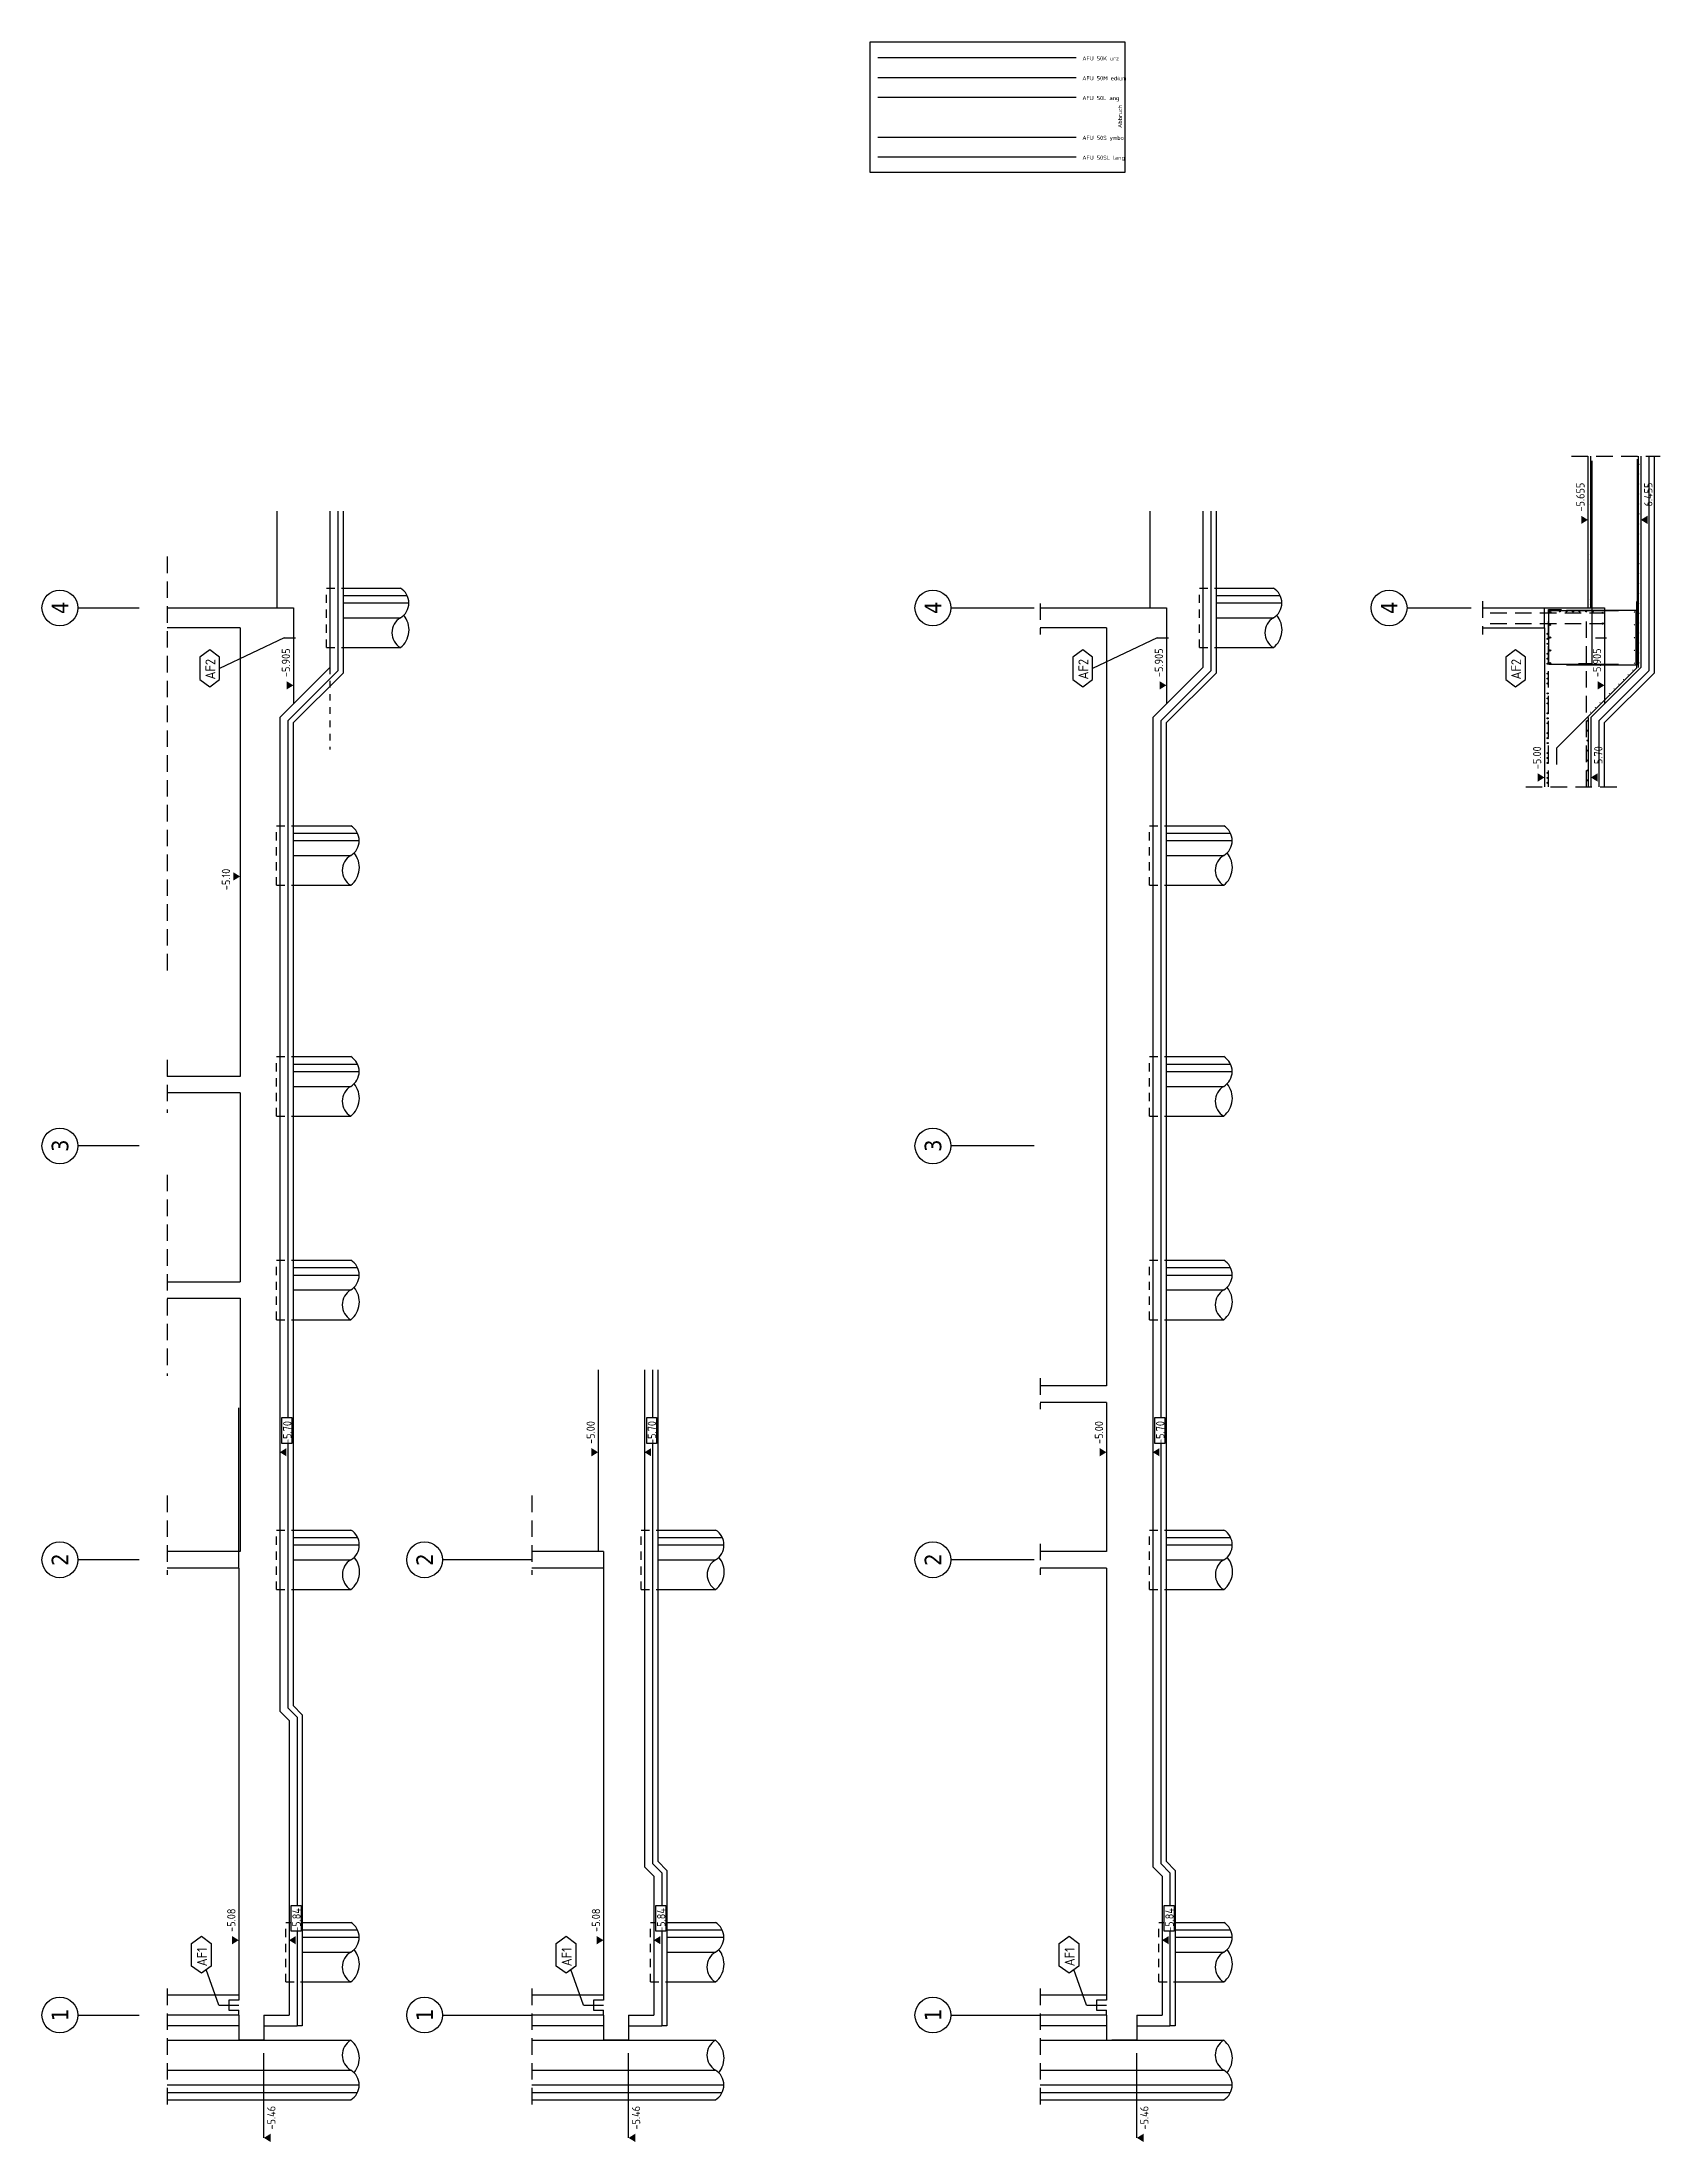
# Model space of a CAD drawing. Extents: x -59 to 99, y -34 to 56.
# Drawn here: x -31.61 to -7.18, y 14.87 to 46.58 of the extents above; entities that cross this region are included whole.
import ezdxf

# ---------------------------------------------------------------- set-up
doc = ezdxf.new("R2010")
doc.units = 0
doc.header["$LTSCALE"] = 0.5
for name, pattern in [('AUSGEZOGEN', [1000.01, 1000, 0.01]), ('DASHED', [0.75, 0.5, -0.25]), ('DOT', [0.175, 0.05, -0.125]), ('GESTRICHELT', [0.75, 0.5, -0.25]), ('HIDDEN', [0.375, 0.25, -0.125])]:
    doc.linetypes.add(name, pattern=pattern)
for name, color, linetype in [('ACHSEN', 7, 'Continuous'), ('AFB', 7, 'Continuous'), ('AFU', 7, 'Continuous'), ('BETON', 7, 'Continuous'), ('HILFE', 7, 'Continuous'), ('koten', 7, 'Continuous'), ('OBJEKT', 7, 'Continuous'), ('RND', 7, 'Continuous'), ('SFP_Achsen', 7, 'Continuous'), ('SFP_Hilfe', 7, 'Continuous'), ('Verbau', 7, 'Continuous')]:
    doc.layers.add(name, color=color, linetype=linetype)
doc.layers.add('NOPLOT', color=7, linetype='Continuous', plot=False)
doc.styles.add('helv', font='tahoma.ttf')
doc.styles.add('txt', font='isocp.shx')
doc.linetypes.add('ABBRUCH', pattern='A,0.15,-0.15,["x",Standard,S=0.07,R=0,X=-0.1,Y=-0.0238],-0.005', length=0.305)
doc.linetypes.add('AFU_50K', pattern='A,0.15,["/",Standard,S=0.2,R=0,X=-0.01,Y=-0.1],0.07,["/",Standard,S=0.2,R=0,X=-0.01,Y=-0.1],0.15', length=0.37)
doc.linetypes.add('AFU_50L', pattern='A,0.75,["/",Standard,S=0.2,R=0,X=-0.01,Y=-0.1],0.07,["/",Standard,S=0.2,R=0,X=-0.01,Y=-0.1],0.75', length=1.57)
doc.linetypes.add('AFU_50M', pattern='A,0.45,["/",Standard,S=0.2,R=0,X=-0.01,Y=-0.1],0.07,["/",Standard,S=0.2,R=0,X=-0.01,Y=-0.1],0.45', length=0.97)
doc.linetypes.add('AFU_50S', pattern='A,0,-0.15,["/",Standard,S=0.2,R=0,X=-0.01,Y=-0.1],0,-0.07,["/",Standard,S=0.2,R=0,X=-0.01,Y=-0.1],-0.15', length=0.37)
doc.linetypes.add('AFU_50SL', pattern='A,0,-0.75,["/",Standard,S=0.2,R=0,X=-0.01,Y=-0.1],0,-0.07,["/",Standard,S=0.2,R=0,X=-0.01,Y=-0.1],-0.75', length=1.57)

msp = doc.modelspace()

# ---------------------------------------------------------------- texts
at = {"layer": 'AFB', "color": 7, "linetype": 'AUSGEZOGEN', "style": 'txt'}
for s, p in [('AF2', (-28.99277, 36.95319)), ('AF2', (-15.8095, 36.95319)), ('AF2', (-9.27393, 36.95319)), ('AF1', (-29.12006, 17.52066)), ('AF1', (-23.61281, 17.52066)), ('AF1', (-16.0168, 17.52066))]:
    msp.add_text(s, height=0.15, rotation=90, dxfattribs=at).set_placement(p)
at = {"layer": 'AFU', "color": 8, "linetype": 'AFU_50K', "style": 'txt'}
msp.add_text('AFU 50K urz', height=0.0625, dxfattribs=at).set_placement((-15.90029, 46.30215))
at = {"layer": 'AFU', "color": 8, "linetype": 'AFU_50M', "style": 'txt'}
msp.add_text('AFU 50M edium', height=0.0625, dxfattribs=at).set_placement((-15.90029, 46.00215))
at = {"layer": 'AFU', "color": 8, "linetype": 'AFU_50L', "style": 'txt'}
msp.add_text('AFU 50L ang', height=0.0625, dxfattribs=at).set_placement((-15.90029, 45.70215))
at = {"layer": 'AFU', "color": 8, "linetype": 'ABBRUCH', "style": 'txt'}
msp.add_text('Abbruch', height=0.0625, rotation=90, dxfattribs=at).set_placement((-15.30078, 45.28314))
at = {"layer": 'AFU', "color": 8, "linetype": 'AFU_50S', "style": 'txt'}
msp.add_text('AFU 50S ymbol', height=0.0625, dxfattribs=at).set_placement((-15.90029, 45.10215))
at = {"layer": 'AFU', "color": 8, "linetype": 'AFU_50SL', "style": 'txt'}
msp.add_text('AFU 50SL lang', height=0.0625, dxfattribs=at).set_placement((-15.90029, 44.80215))
at = {"layer": 'SFP_Achsen', "color": 6, "linetype": 'AUSGEZOGEN', "style": 'helv'}
for s, p in [('4', (-31.21456, 37.94378)), ('4', (-18.0313, 37.94378)), ('4', (-11.14181, 37.94378)), ('3', (-31.21456, 29.81878)), ('3', (-18.0313, 29.81878)), ('2', (-31.21456, 23.56878)), ('2', (-25.70731, 23.56878)), ('2', (-18.0313, 23.56878)), ('1', (-31.21456, 16.69378)), ('1', (-25.70731, 16.69378)), ('1', (-18.0313, 16.69378))]:
    msp.add_text(s, height=0.25, rotation=90, dxfattribs=at).set_placement(p)

# ---------------------------------------------------------------- blocks, each defined once
blk = doc.blocks.new('okrd_o')
at = {"layer": 'koten', "color": 7, "linetype": 'Continuous'}
blk.add_solid([(-0.125, 0.202), (0.125, 0.202), (0, 0)], dxfattribs=at)
at = {"layer": 'koten', "style": 'txt'}
blk.add_attdef('OKRD', (0.25, 0.1), '', height=0.25, dxfattribs=at)
blk = doc.blocks.new('okrd_u')
at = {"layer": 'koten', "color": 7, "linetype": 'Continuous'}
blk.add_solid([(-0.125, -0.202), (0.125, -0.202), (0, 0)], dxfattribs=at)
at = {"layer": 'koten', "style": 'txt'}
blk.add_attdef('OKRD', (0.25, -0.35), '', height=0.25, dxfattribs=at)

# ---------------------------------------------------------------- linework, layer by layer
at = {"layer": 'ACHSEN', "color": 140, "linetype": 'AUSGEZOGEN'}
for p, q in [((-31.07029, 38.03439), (-30.14433, 38.03439)), ((-17.88702, 38.03439), (-16.62959, 38.03439)), ((-10.99753, 38.03439), (-10.03025, 38.03439)), ((-30.14433, 29.90939), (-31.07029, 29.90939)), ((-16.62959, 29.90939), (-17.88702, 29.90939)), ((-30.14433, 23.65939), (-31.07029, 23.65939)), ((-24.21303, 23.65939), (-25.56303, 23.65939)), ((-16.62959, 23.65939), (-17.88702, 23.65939)), ((-31.07029, 16.78439), (-30.14433, 16.78439)), ((-25.56303, 16.78439), (-24.21303, 16.78439)), ((-17.88702, 16.78439), (-16.53702, 16.78439))]:
    msp.add_line(p, q, dxfattribs=at)
at = {"layer": 'AFB', "color": 1, "linetype": 'AUSGEZOGEN'}
for p, q in [((-27.95229, 37.58439), (-27.78529, 37.58439)), ((-14.76902, 37.58439), (-14.60202, 37.58439)), ((-8.15345, 37.58439), (-7.98645, 37.58439))]:
    msp.add_line(p, q, dxfattribs=at)
for points in [[(-29.22538, 36.95105), (-29.07754, 36.8426), (-28.92971, 36.95105), (-28.92971, 37.29267), (-29.07754, 37.40111), (-29.22538, 37.29267)], [(-16.04211, 36.95105), (-15.89428, 36.8426), (-15.74645, 36.95105), (-15.74645, 37.29267), (-15.89428, 37.40111), (-16.04211, 37.29267)], [(-9.50654, 36.95105), (-9.35871, 36.8426), (-9.21088, 36.95105), (-9.21088, 37.29267), (-9.35871, 37.40111), (-9.50654, 37.29267)], [(-29.35267, 17.86638), (-29.20484, 17.97482), (-29.05701, 17.86638), (-29.05701, 17.52476), (-29.20484, 17.41631), (-29.35267, 17.52476)], [(-23.84542, 17.86638), (-23.69759, 17.97482), (-23.54976, 17.86638), (-23.54976, 17.52476), (-23.69759, 17.41631), (-23.84542, 17.52476)], [(-16.24941, 17.86638), (-16.10158, 17.97482), (-15.95375, 17.86638), (-15.95375, 17.52476), (-16.10158, 17.41631), (-16.24941, 17.52476)]]:
    msp.add_lwpolyline(points, close=True, dxfattribs=at)
at = {"layer": 'AFU', "color": 8, "linetype": 'AFU_50K'}
for p, q in [((-15.99151, 46.33984), (-18.99151, 46.33984)), ((-8.92145, 37.73439), (-8.92145, 38.03439))]:
    msp.add_line(p, q, dxfattribs=at)
at = {"layer": 'AFU', "color": 8, "linetype": 'AFU_50M'}
for p, q in [((-15.99151, 46.03984), (-18.99151, 46.03984)), ((-28.06529, 38.03439), (-27.81529, 38.03439)), ((-27.81529, 38.03439), (-27.81529, 36.58939)), ((-14.88202, 38.03439), (-14.63202, 38.03439)), ((-14.63202, 38.03439), (-14.63202, 36.58939)), ((-8.26645, 38.03439), (-8.01645, 38.03439)), ((-8.01645, 38.03439), (-8.01645, 36.58939))]:
    msp.add_line(p, q, dxfattribs=at)
at = {"layer": 'AFU', "color": 8, "linetype": 'AFU_50L'}
msp.add_line((-15.99151, 45.73984), (-18.99151, 45.73984), dxfattribs=at)
at = {"layer": 'AFU', "color": 8, "linetype": 'AFU_50S'}
msp.add_line((-15.99151, 45.13984), (-18.99151, 45.13984), dxfattribs=at)
at = {"layer": 'AFU', "color": 8, "linetype": 'AFU_50SL'}
msp.add_line((-15.99151, 44.83984), (-18.99151, 44.83984), dxfattribs=at)
at = {"layer": 'AFU', "color": 1, "linetype": 'AUSGEZOGEN'}
for p, q in [((-28.94029, 16.93439), (-28.64029, 16.93439)), ((-23.43303, 16.93439), (-23.13303, 16.93439)), ((-15.83702, 16.93439), (-15.53702, 16.93439))]:
    msp.add_line(p, q, dxfattribs=at)
at = {"layer": 'AFU', "color": 8, "linetype": 'AUSGEZOGEN'}
for p, q in [((-28.79029, 17.00939), (-28.79029, 16.85939)), ((-28.64029, 17.00939), (-28.79029, 17.00939)), ((-28.79029, 16.85939), (-28.64029, 16.85939)), ((-28.64029, 17.08439), (-28.64029, 17.00939)), ((-28.64029, 16.78439), (-28.64029, 16.85939)), ((-23.28303, 17.00939), (-23.28303, 16.85939)), ((-23.13303, 17.00939), (-23.28303, 17.00939)), ((-23.28303, 16.85939), (-23.13303, 16.85939)), ((-23.13303, 17.08439), (-23.13303, 17.00939)), ((-23.13303, 16.78439), (-23.13303, 16.85939)), ((-15.68702, 17.00939), (-15.68702, 16.85939)), ((-15.53702, 17.00939), (-15.68702, 17.00939)), ((-15.68702, 16.85939), (-15.53702, 16.85939)), ((-15.53702, 17.08439), (-15.53702, 17.00939)), ((-15.53702, 16.78439), (-15.53702, 16.85939))]:
    msp.add_line(p, q, dxfattribs=at)
at = {"layer": 'AFU', "color": 8, "linetype": 'ABBRUCH'}
msp.add_lwpolyline([(-19.11005, 44.61368), (-15.2555, 44.61368), (-15.2555, 46.58044), (-19.11005, 46.58044)], close=True, dxfattribs=at)
at = {"layer": 'BETON', "color": 6, "linetype": 'AUSGEZOGEN'}
for p, q in [((-8.26645, 40.32583), (-8.26645, 38.03439)), ((-7.46645, 40.32583), (-7.46645, 37.13439)), ((-28.06529, 39.49703), (-28.06529, 38.03439)), ((-27.26529, 39.49703), (-27.26529, 37.13439)), ((-14.88202, 39.49703), (-14.88202, 38.03439)), ((-14.08202, 39.49703), (-14.08202, 37.13439)), ((-29.72029, 38.03439), (-28.06529, 38.03439)), ((-16.53598, 38.03439), (-14.88202, 38.03439)), ((-9.85815, 38.03439), (-8.26645, 38.03439)), ((-28.62029, 37.73439), (-29.72029, 37.73439)), ((-28.62029, 37.73439), (-28.62029, 30.95939)), ((-15.53702, 37.73439), (-16.53702, 37.73439)), ((-15.53702, 37.73439), (-15.53702, 26.28439)), ((-9.85815, 37.73439), (-8.92145, 37.73439)), ((-8.92145, 37.73439), (-8.92145, 35.33083)), ((-27.26529, 37.13439), (-28.02029, 36.37939)), ((-14.08202, 37.13439), (-14.83702, 36.37939)), ((-7.46645, 37.13439), (-8.22145, 36.37939)), ((-28.02029, 36.37939), (-28.02029, 21.37439)), ((-14.83702, 36.37939), (-14.83702, 19.02439)), ((-8.22145, 36.37939), (-8.22145, 35.33083)), ((-28.62029, 30.95939), (-29.72029, 30.95939)), ((-28.62029, 30.70939), (-29.72029, 30.70939)), ((-28.62029, 30.70939), (-28.62029, 27.85939)), ((-29.72029, 27.85939), (-28.62029, 27.85939)), ((-29.72029, 27.60939), (-28.62029, 27.60939)), ((-28.62029, 27.60939), (-28.62029, 23.78439)), ((-23.21303, 26.53082), (-23.21303, 23.78439)), ((-22.51303, 26.53082), (-22.51303, 19.02439)), ((-15.53702, 26.28439), (-16.53702, 26.28439)), ((-15.53702, 26.03439), (-16.53702, 26.03439)), ((-15.53702, 26.03439), (-15.53702, 23.78439)), ((-28.62029, 23.78439), (-29.72029, 23.78439)), ((-28.64029, 23.53439), (-29.72029, 23.53439)), ((-28.64029, 23.53439), (-28.64029, 17.08439)), ((-23.13303, 23.78439), (-23.21303, 23.78439)), ((-23.13303, 23.78439), (-23.13303, 17.08439)), ((-15.53702, 23.78439), (-16.53702, 23.78439)), ((-15.53702, 23.53439), (-16.53702, 23.53439)), ((-15.53702, 23.53439), (-15.53702, 17.08439)), ((-27.88029, 21.23439), (-28.02029, 21.37439)), ((-27.88029, 21.23439), (-27.88029, 16.78439)), ((-22.37303, 18.88439), (-22.51303, 19.02439)), ((-22.37303, 18.88439), (-22.37303, 16.78439)), ((-14.69702, 18.88439), (-14.83702, 19.02439)), ((-14.69702, 18.88439), (-14.69702, 16.78439)), ((-28.64029, 17.08439), (-29.72029, 17.08439)), ((-23.13303, 17.08439), (-24.21303, 17.08439)), ((-15.53702, 17.08439), (-16.53702, 17.08439)), ((-28.64029, 16.78439), (-29.72029, 16.78439)), ((-28.64029, 16.78439), (-28.64029, 16.40439)), ((-28.26029, 16.78439), (-28.26029, 16.40439)), ((-28.26029, 16.78439), (-27.88029, 16.78439)), ((-23.13303, 16.78439), (-24.21303, 16.78439)), ((-23.13303, 16.78439), (-23.13303, 16.40439)), ((-22.75303, 16.78439), (-22.75303, 16.40439)), ((-22.75303, 16.78439), (-22.37303, 16.78439)), ((-15.53702, 16.78439), (-16.53702, 16.78439)), ((-15.53702, 16.78439), (-15.53702, 16.40439)), ((-15.07702, 16.78439), (-15.07702, 16.40439)), ((-15.07702, 16.78439), (-14.69702, 16.78439)), ((-28.26029, 16.40439), (-28.64029, 16.40439)), ((-22.75303, 16.40439), (-23.13303, 16.40439)), ((-15.07702, 16.40439), (-15.45702, 16.40439))]:
    msp.add_line(p, q, dxfattribs=at)
at = {"layer": 'HILFE', "color": 102, "linetype": 'AUSGEZOGEN'}
for p, q in [((-7.34645, 40.32583), (-7.34645, 37.08468)), ((-7.26645, 40.32583), (-7.26645, 37.05155)), ((-27.14529, 39.49703), (-27.14529, 37.08468)), ((-27.06529, 39.49703), (-27.06529, 37.05155)), ((-13.96202, 39.49703), (-13.96202, 37.08468)), ((-13.88202, 39.49703), (-13.88202, 37.05155)), ((-27.95229, 37.58439), (-28.92971, 37.12186)), ((-14.76902, 37.58439), (-15.74645, 37.12186)), ((-27.14529, 37.08468), (-27.90029, 36.32968)), ((-27.06529, 37.05155), (-27.82029, 36.29655)), ((-13.96202, 37.08468), (-14.71702, 36.32968)), ((-13.88202, 37.05155), (-14.63702, 36.29655)), ((-7.34645, 37.08468), (-8.10145, 36.32968)), ((-7.26645, 37.05155), (-8.02145, 36.29655)), ((-27.90029, 36.32968), (-27.90029, 25.80713)), ((-27.82029, 36.29655), (-27.82029, 21.45723)), ((-14.71702, 36.32968), (-14.71702, 25.80713)), ((-14.63702, 36.29655), (-14.63702, 19.10723)), ((-8.26145, 36.37939), (-8.26145, 35.33083)), ((-8.10145, 36.32968), (-8.10145, 35.33083)), ((-8.02145, 36.29655), (-8.02145, 35.33083)), ((-22.39303, 26.53082), (-22.39303, 25.80713)), ((-22.31303, 26.53082), (-22.31303, 19.10723)), ((-27.90029, 25.41844), (-27.90029, 21.42409)), ((-22.39303, 25.41844), (-22.39303, 19.07409)), ((-14.71702, 25.41844), (-14.71702, 19.07409)), ((-27.76029, 21.28409), (-27.90029, 21.42409)), ((-27.68029, 21.31723), (-27.82029, 21.45723)), ((-27.76029, 21.28409), (-27.76029, 18.43839)), ((-27.68029, 21.31723), (-27.68029, 16.62439)), ((-22.25303, 18.93409), (-22.39303, 19.07409)), ((-22.17303, 18.96723), (-22.31303, 19.10723)), ((-14.57702, 18.93409), (-14.71702, 19.07409)), ((-14.49702, 18.96723), (-14.63702, 19.10723)), ((-22.25303, 18.93409), (-22.25303, 18.43839)), ((-22.17303, 18.96723), (-22.17303, 16.62439)), ((-14.57702, 18.93409), (-14.57702, 18.43839)), ((-14.49702, 18.96723), (-14.49702, 16.62439)), ((-27.76029, 18.0497), (-27.76029, 16.62439)), ((-22.25303, 18.0497), (-22.25303, 16.62439)), ((-14.57702, 18.0497), (-14.57702, 16.62439)), ((-28.94029, 16.93439), (-29.13092, 17.47054)), ((-23.43303, 16.93439), (-23.62367, 17.47054)), ((-15.83702, 16.93439), (-16.02766, 17.47054)), ((-28.64029, 16.62439), (-29.72029, 16.62439)), ((-28.26029, 16.62439), (-27.76029, 16.62439)), ((-27.68029, 16.62439), (-27.76029, 16.62439)), ((-23.13303, 16.62439), (-24.21303, 16.62439)), ((-22.75303, 16.62439), (-22.25303, 16.62439)), ((-22.17303, 16.62439), (-22.25303, 16.62439)), ((-15.53702, 16.62439), (-16.53702, 16.62439)), ((-15.07702, 16.62439), (-14.57702, 16.62439)), ((-14.49702, 16.62439), (-14.57702, 16.62439)), ((-28.26029, 14.93031), (-28.26029, 16.21069)), ((-22.75303, 14.93031), (-22.75303, 16.21069)), ((-15.07702, 14.93031), (-15.07702, 16.21069))]:
    msp.add_line(p, q, dxfattribs=at)
at = {"layer": 'HILFE', "color": 102, "linetype": 'DOT'}
msp.add_line((-27.26529, 37.13439), (-27.26529, 35.89503), dxfattribs=at)
at = {"layer": 'NOPLOT', "color": 191, "linetype": 'Continuous'}
for p, q in [((-8.22645, 40.32583), (-8.22645, 38.03439)), ((-7.50645, 40.32583), (-7.50645, 37.13439))]:
    msp.add_line(p, q, dxfattribs=at)
at = {"layer": 'NOPLOT', "color": 191, "linetype": 'AUSGEZOGEN'}
msp.add_line((-28.64029, 23.53439), (-28.64029, 25.95671), dxfattribs=at)
for points in [[(-27.98714, 25.41844), (-27.98714, 25.80713), (-27.83691, 25.80713), (-27.83691, 25.41844)], [(-22.47989, 25.41844), (-22.47989, 25.80713), (-22.32965, 25.80713), (-22.32965, 25.41844)], [(-14.80388, 25.41844), (-14.80388, 25.80713), (-14.65364, 25.80713), (-14.65364, 25.41844)], [(-27.84714, 18.0497), (-27.84714, 18.43839), (-27.69691, 18.43839), (-27.69691, 18.0497)], [(-22.33989, 18.0497), (-22.33989, 18.43839), (-22.18965, 18.43839), (-22.18965, 18.0497)], [(-14.66388, 18.0497), (-14.66388, 18.43839), (-14.51364, 18.43839), (-14.51364, 18.0497)]]:
    msp.add_lwpolyline(points, close=True, dxfattribs=at)
at = {"layer": 'OBJEKT', "color": 7, "linetype": 'AUSGEZOGEN'}
for p, q in [((-23.21303, 23.78439), (-24.21303, 23.78439)), ((-23.13303, 23.53439), (-24.21303, 23.53439))]:
    msp.add_line(p, q, dxfattribs=at)
at = {"layer": 'RND', "color": 1, "linetype": 'AUSGEZOGEN'}
for points in [[(-7.51746, 37.17029), (-7.51746, 40.28159)], [(-8.20641, 40.25783), (-8.20641, 37.18785), (-8.40641, 37.18785)], [(-8.73561, 35.6718), (-8.73561, 35.9218), (-7.52645, 37.13096), (-7.52645, 38.13096)], [(-7.80597, 37.17785), (-8.85597, 37.17785), (-8.85597, 37.99785), (-7.80597, 37.99785)], [(-8.58924, 37.17439), (-7.53924, 37.17439), (-7.53924, 37.99439), (-8.58924, 37.99439)]]:
    msp.add_lwpolyline(points, dxfattribs=at)
at = {"layer": 'RND', "color": 7, "linetype": 'GESTRICHELT'}
for points in [[(-9.74179, 37.96052), (-8.04179, 37.96052)], [(-9.74179, 37.79725), (-8.04179, 37.79725)], [(-8.86286, 35.33083), (-8.86286, 38.00844), (-8.66286, 38.00844)], [(-8.28691, 35.33083), (-8.28691, 37.89729)]]:
    msp.add_lwpolyline(points, dxfattribs=at)
at = {"layer": 'RND', "color": 7, "linetype": 'AUSGEZOGEN'}
for points, const_width in [([(-7.56273, 37.96733, 1), (-7.56273, 37.97733, 1)], 0.01), ([(-7.56273, 37.77409, 1), (-7.56273, 37.78409, 1)], 0.01), ([(-7.56273, 37.58085, 1), (-7.56273, 37.59085, 1)], 0.01), ([(-7.58852, 37.09194, 1), (-7.58852, 37.09994, 1)], 0.008), ([(-7.56273, 37.38762, 1), (-7.56273, 37.39762, 1)], 0.01), ([(-7.56273, 37.19438, 1), (-7.56273, 37.20438, 1)], 0.01), ([(-7.87137, 36.8091, 1), (-7.87137, 36.8171, 1)], 0.008), ([(-7.80066, 36.87981, 1), (-7.80066, 36.88781, 1)], 0.008), ([(-7.72995, 36.95052, 1), (-7.72995, 36.95852, 1)], 0.008), ([(-7.65924, 37.02123, 1), (-7.65924, 37.02923, 1)], 0.008), ([(-8.15421, 36.52626, 1), (-8.15421, 36.53426, 1)], 0.008), ([(-8.0835, 36.59697, 1), (-8.0835, 36.60497, 1)], 0.008), ([(-8.01279, 36.66768, 1), (-8.01279, 36.67568, 1)], 0.008), ([(-7.94208, 36.73839, 1), (-7.94208, 36.74639, 1)], 0.008), ([(-8.22492, 36.45554, 1), (-8.22492, 36.46354, 1)], 0.008)]:
    msp.add_lwpolyline(points, format="xyb", close=True, dxfattribs=dict(at, const_width=const_width))
for centre, radius in [((-8.21845, 40.04344), 0.008), ((-7.50618, 40.20284), 0.008), ((-7.50618, 40.05284), 0.008), ((-8.21845, 39.89344), 0.008), ((-8.21845, 39.74344), 0.008), ((-7.50618, 39.90284), 0.008), ((-7.50618, 39.75284), 0.008), ((-8.21845, 39.59344), 0.008), ((-8.21845, 39.44344), 0.008), ((-7.50618, 39.60284), 0.008), ((-7.50618, 39.45284), 0.008), ((-8.21845, 39.29344), 0.008), ((-8.21845, 39.14344), 0.008), ((-7.50618, 39.30284), 0.008), ((-7.50618, 39.15284), 0.008), ((-7.50618, 39.00284), 0.008), ((-8.21845, 38.99344), 0.008), ((-8.21845, 38.84344), 0.008), ((-8.21845, 38.69344), 0.008), ((-7.50618, 38.85284), 0.008), ((-7.50618, 38.70284), 0.008), ((-8.21845, 38.54344), 0.008), ((-8.21845, 38.39344), 0.008), ((-7.50618, 38.55284), 0.008), ((-7.50618, 38.40284), 0.008), ((-8.21845, 38.24344), 0.008), ((-8.21845, 38.09344), 0.008), ((-7.50618, 38.25284), 0.008), ((-7.50618, 38.10284), 0.008), ((-8.83744, 37.97233), 0.01), ((-8.83744, 37.77909), 0.01), ((-8.6911, 37.98078), 0.008), ((-8.5911, 37.98078), 0.008), ((-8.4911, 37.98078), 0.008), ((-8.3911, 37.98078), 0.008), ((-8.2911, 37.98078), 0.008), ((-8.1911, 37.98078), 0.008), ((-8.04179, 37.96052), 0.01), ((-8.04179, 37.79725), 0.01), ((-7.50618, 37.95284), 0.008), ((-7.50618, 37.80284), 0.008), ((-8.8735, 37.64258), 0.008), ((-8.8735, 37.49258), 0.008), ((-8.83744, 37.58585), 0.01), ((-7.50618, 37.65284), 0.008), ((-7.50618, 37.50284), 0.008), ((-8.8735, 37.34258), 0.008), ((-8.8735, 37.19258), 0.008), ((-8.83744, 37.39262), 0.01), ((-8.83744, 37.19938), 0.01), ((-7.50618, 37.35284), 0.008), ((-7.50618, 37.20284), 0.008), ((-8.8735, 37.04258), 0.008), ((-8.8735, 36.89258), 0.008), ((-8.8735, 36.74258), 0.008), ((-8.8735, 36.59258), 0.008), ((-8.8735, 36.44258), 0.008), ((-8.8735, 36.29258), 0.008), ((-8.2723, 36.33054), 0.008), ((-8.2723, 36.18054), 0.008), ((-8.8735, 36.14258), 0.008), ((-8.8735, 35.99258), 0.008), ((-8.8735, 35.84258), 0.008), ((-8.2723, 36.03054), 0.008), ((-8.2723, 35.88054), 0.008), ((-8.8735, 35.69258), 0.008), ((-8.8735, 35.54258), 0.008), ((-8.2723, 35.73054), 0.008), ((-8.2723, 35.58054), 0.008), ((-8.8735, 35.39258), 0.008), ((-8.2723, 35.43054), 0.008)]:
    msp.add_circle(centre, radius, dxfattribs=at)
at = {"layer": 'RND', "color": 102, "linetype": 'AUSGEZOGEN'}
for centre in [(-8.21845, 39.96844), (-8.21845, 39.66844), (-8.21845, 39.36844), (-8.21845, 39.06844), (-8.21845, 38.76844), (-8.21845, 38.46844), (-8.21845, 38.16844), (-8.8735, 37.56758), (-8.8735, 37.26758), (-8.8735, 36.96758), (-8.8735, 36.66758), (-8.8735, 36.36758), (-8.8735, 36.06758), (-8.8735, 35.76758), (-8.8735, 35.46758)]:
    msp.add_circle(centre, 0.008, dxfattribs=at)
at = {"layer": 'SFP_Achsen', "color": 7, "linetype": 'AUSGEZOGEN'}
for centre in [(-31.34076, 38.03439), (-18.1575, 38.03439), (-11.26801, 38.03439), (-31.34076, 29.90939), (-18.1575, 29.90939), (-31.34076, 23.65939), (-25.83351, 23.65939), (-18.1575, 23.65939), (-31.34076, 16.78439), (-25.83351, 16.78439), (-18.1575, 16.78439)]:
    msp.add_circle(centre, 0.27048, dxfattribs=at)
at = {"layer": 'SFP_Hilfe', "color": 102, "linetype": 'DASHED'}
for p, q in [((-8.5151, 40.32583), (-7.17723, 40.32583)), ((-29.72029, 38.80939), (-29.72029, 32.50939)), ((-16.53702, 38.10195), (-16.53702, 37.63439)), ((-9.85815, 38.13439), (-9.85815, 37.63439)), ((-9.20522, 35.33083), (-7.78735, 35.33083)), ((-29.72029, 31.20939), (-29.72029, 30.40939)), ((-29.72029, 29.47439), (-29.72029, 26.43939)), ((-16.53702, 26.40195), (-16.53702, 25.93439)), ((-29.72029, 24.62939), (-29.72029, 23.43439)), ((-24.21303, 24.62939), (-24.21303, 23.43439)), ((-16.53702, 23.90195), (-16.53702, 23.43439)), ((-29.72029, 17.18439), (-29.72029, 15.40439)), ((-24.21303, 17.18439), (-24.21303, 15.40439)), ((-16.53702, 17.18439), (-16.53702, 15.40439))]:
    msp.add_line(p, q, dxfattribs=at)
at = {"layer": 'Verbau', "color": 171, "linetype": 'HIDDEN'}
for p, q in [((-27.31529, 37.43439), (-27.31529, 38.33439)), ((-27.31529, 38.33439), (-27.06529, 38.33439)), ((-14.13202, 37.43439), (-14.13202, 38.33439)), ((-14.13202, 38.33439), (-13.88202, 38.33439)), ((-27.31529, 37.43439), (-27.06529, 37.43439)), ((-14.13202, 37.43439), (-13.88202, 37.43439)), ((-28.07029, 33.84548), (-28.07029, 34.74548)), ((-28.07029, 34.74548), (-27.82029, 34.74548)), ((-14.88702, 33.84548), (-14.88702, 34.74548)), ((-14.88702, 34.74548), (-14.63702, 34.74548)), ((-28.07029, 33.84548), (-27.82029, 33.84548)), ((-14.88702, 33.84548), (-14.63702, 33.84548)), ((-28.07029, 30.35939), (-28.07029, 31.25939)), ((-28.07029, 31.25939), (-27.82029, 31.25939)), ((-14.88702, 30.35939), (-14.88702, 31.25939)), ((-14.88702, 31.25939), (-14.63702, 31.25939)), ((-28.07029, 30.35939), (-27.82029, 30.35939)), ((-14.88702, 30.35939), (-14.63702, 30.35939)), ((-28.07029, 27.28439), (-28.07029, 28.18439)), ((-28.07029, 28.18439), (-27.82029, 28.18439)), ((-14.88702, 27.28439), (-14.88702, 28.18439)), ((-14.88702, 28.18439), (-14.63702, 28.18439)), ((-28.07029, 27.28439), (-27.82029, 27.28439)), ((-14.88702, 27.28439), (-14.63702, 27.28439)), ((-28.07029, 23.20939), (-28.07029, 24.10939)), ((-28.07029, 24.10939), (-27.82029, 24.10939)), ((-22.56303, 23.20939), (-22.56303, 24.10939)), ((-22.56303, 24.10939), (-22.31303, 24.10939)), ((-14.88702, 23.20939), (-14.88702, 24.10939)), ((-14.88702, 24.10939), (-14.63702, 24.10939)), ((-28.07029, 23.20939), (-27.82029, 23.20939)), ((-22.56303, 23.20939), (-22.31303, 23.20939)), ((-14.88702, 23.20939), (-14.63702, 23.20939)), ((-27.93029, 17.28439), (-27.93029, 18.18439)), ((-27.93029, 18.18439), (-27.84714, 18.18439)), ((-27.69691, 18.18439), (-27.68029, 18.18439)), ((-22.42303, 17.28439), (-22.42303, 18.18439)), ((-22.42303, 18.18439), (-22.33989, 18.18439)), ((-22.18965, 18.18439), (-22.17303, 18.18439)), ((-14.74702, 17.28439), (-14.74702, 18.18439)), ((-14.74702, 18.18439), (-14.66388, 18.18439)), ((-14.51364, 18.18439), (-14.49702, 18.18439)), ((-27.93029, 17.28439), (-27.68029, 17.28439)), ((-22.42303, 17.28439), (-22.17303, 17.28439)), ((-14.74702, 17.28439), (-14.49702, 17.28439))]:
    msp.add_line(p, q, dxfattribs=at)
at = {"layer": 'Verbau', "color": 171}
for p, q in [((-27.06529, 38.33439), (-26.199, 38.33439)), ((-27.06529, 38.22189), (-26.09672, 38.22189, -0.03292)), ((-27.06529, 38.10939), (-26.07136, 38.10939, -0.04108)), ((-13.88202, 38.33439), (-13.01574, 38.33439)), ((-13.88202, 38.22189), (-12.91346, 38.22189, -0.03292)), ((-13.88202, 38.10939), (-12.88809, 38.10939, -0.04108)), ((-27.06529, 37.88439), (-26.199, 37.88439)), ((-13.88202, 37.88439), (-13.01574, 37.88439)), ((-27.06529, 37.43439), (-26.199, 37.43439)), ((-13.88202, 37.43439), (-13.01574, 37.43439)), ((-27.82029, 34.74548), (-26.949, 34.74548)), ((-27.82029, 34.63298), (-26.84672, 34.63298, -0.03292)), ((-14.63702, 34.74548), (-13.76574, 34.74548)), ((-14.63702, 34.63298), (-13.66346, 34.63298, -0.03292)), ((-27.82029, 34.52048), (-26.82136, 34.52048, -0.04108)), ((-27.82029, 34.29548), (-26.949, 34.29548)), ((-14.63702, 34.52048), (-13.63809, 34.52048, -0.04108)), ((-14.63702, 34.29548), (-13.76574, 34.29548)), ((-27.82029, 33.84548), (-26.949, 33.84548)), ((-14.63702, 33.84548), (-13.76574, 33.84548)), ((-27.82029, 31.25939), (-26.949, 31.25939)), ((-27.82029, 31.14689), (-26.84672, 31.14689, -0.03292)), ((-14.63702, 31.25939), (-13.76574, 31.25939)), ((-14.63702, 31.14689), (-13.66346, 31.14689, -0.03292)), ((-27.82029, 31.03439), (-26.82136, 31.03439, -0.04108)), ((-27.82029, 30.80939), (-26.949, 30.80939)), ((-14.63702, 31.03439), (-13.63809, 31.03439, -0.04108)), ((-14.63702, 30.80939), (-13.76574, 30.80939)), ((-27.82029, 30.35939), (-26.949, 30.35939)), ((-14.63702, 30.35939), (-13.76574, 30.35939)), ((-27.82029, 28.18439), (-26.949, 28.18439)), ((-27.82029, 28.07189), (-26.84672, 28.07189, -0.03292)), ((-27.82029, 27.95939), (-26.82136, 27.95939, -0.04108)), ((-14.63702, 28.18439), (-13.76574, 28.18439)), ((-14.63702, 28.07189), (-13.66346, 28.07189, -0.03292)), ((-14.63702, 27.95939), (-13.63809, 27.95939, -0.04108)), ((-27.82029, 27.73439), (-26.949, 27.73439)), ((-14.63702, 27.73439), (-13.76574, 27.73439)), ((-27.82029, 27.28439), (-26.949, 27.28439)), ((-14.63702, 27.28439), (-13.76574, 27.28439)), ((-27.82029, 24.10939), (-26.94716, 24.10939)), ((-22.31303, 24.10939), (-21.43991, 24.10939)), ((-14.63702, 24.10939), (-13.7639, 24.10939)), ((-27.82029, 23.99689), (-26.84488, 23.99689, -0.03292)), ((-27.82029, 23.88439), (-26.81951, 23.88439, -0.04108)), ((-22.31303, 23.99689), (-21.33763, 23.99689, -0.03292)), ((-22.31303, 23.88439), (-21.31226, 23.88439, -0.04108)), ((-14.63702, 23.99689), (-13.66162, 23.99689, -0.03292)), ((-14.63702, 23.88439), (-13.63625, 23.88439, -0.04108)), ((-27.82029, 23.65939), (-26.94716, 23.65939)), ((-22.31303, 23.65939), (-21.43991, 23.65939)), ((-14.63702, 23.65939), (-13.7639, 23.65939)), ((-27.82029, 23.20939), (-26.94716, 23.20939)), ((-22.31303, 23.20939), (-21.43991, 23.20939)), ((-14.63702, 23.20939), (-13.7639, 23.20939)), ((-27.68029, 18.18439), (-26.949, 18.18439)), ((-22.17303, 18.18439), (-21.44175, 18.18439)), ((-14.49702, 18.18439), (-13.76574, 18.18439)), ((-27.68029, 18.07189), (-26.84672, 18.07189, -0.03292)), ((-27.68029, 17.95939), (-26.82136, 17.95939, -0.04108)), ((-22.17303, 18.07189), (-21.33947, 18.07189, -0.03292)), ((-22.17303, 17.95939), (-21.3141, 17.95939, -0.04108)), ((-14.49702, 18.07189), (-13.66346, 18.07189, -0.03292)), ((-14.49702, 17.95939), (-13.63809, 17.95939, -0.04108)), ((-27.68029, 17.73439), (-26.949, 17.73439)), ((-22.17303, 17.73439), (-21.44175, 17.73439)), ((-14.49702, 17.73439), (-13.76574, 17.73439)), ((-27.68029, 17.28439), (-26.949, 17.28439)), ((-22.17303, 17.28439), (-21.44175, 17.28439)), ((-14.49702, 17.28439), (-13.76574, 17.28439)), ((-29.72029, 16.40439), (-26.949, 16.40439)), ((-24.21303, 16.40439), (-21.44175, 16.40439)), ((-16.53702, 16.40439), (-13.76574, 16.40439)), ((-29.72029, 15.95439), (-26.949, 15.95439)), ((-24.21303, 15.95439), (-21.44175, 15.95439)), ((-16.53702, 15.95439), (-13.76574, 15.95439)), ((-29.72029, 15.72939), (-26.82136, 15.72939, -0.04108)), ((-29.72029, 15.61689), (-26.84672, 15.61689, -0.03292)), ((-24.21303, 15.72939), (-21.3141, 15.72939, -0.04108)), ((-24.21303, 15.61689), (-21.33947, 15.61689, -0.03292)), ((-16.53702, 15.72939), (-13.63809, 15.72939, -0.04108)), ((-16.53702, 15.61689), (-13.66346, 15.61689, -0.03292)), ((-29.72029, 15.50439), (-26.949, 15.50439)), ((-24.21303, 15.50439), (-21.44175, 15.50439)), ((-16.53702, 15.50439), (-13.76574, 15.50439))]:
    msp.add_line(p, q, dxfattribs=at)
for centre, radius, start, end in [((-26.33348, 38.10939), 0.26212, 300.864818, 59.135182), ((-13.15021, 38.10939), 0.26212, 300.864818, 59.135182), ((-26.06453, 37.65939), 0.26212, 120.864818, 239.135182), ((-26.41212, 37.70401), 0.34368, 308.324366, 39.81071), ((-12.88127, 37.65939), 0.26212, 120.864818, 239.135182), ((-13.22886, 37.70401), 0.34368, 308.324366, 39.81071), ((-27.08348, 34.52048), 0.26212, 300.864818, 59.135182), ((-13.90021, 34.52048), 0.26212, 300.864818, 59.135182), ((-26.81453, 34.07048), 0.26212, 120.864818, 239.135182), ((-27.16212, 34.1151), 0.34368, 308.324366, 39.81071), ((-13.63127, 34.07048), 0.26212, 120.864818, 239.135182), ((-13.97886, 34.1151), 0.34368, 308.324366, 39.81071), ((-27.08348, 31.03439), 0.26212, 300.864818, 59.135182), ((-13.90021, 31.03439), 0.26212, 300.864818, 59.135182), ((-26.81453, 30.58439), 0.26212, 120.864818, 239.135182), ((-27.16212, 30.62901), 0.34368, 308.324366, 39.81071), ((-13.63127, 30.58439), 0.26212, 120.864818, 239.135182), ((-13.97886, 30.62901), 0.34368, 308.324366, 39.81071), ((-27.08348, 27.95939), 0.26212, 300.864818, 59.135182), ((-13.90021, 27.95939), 0.26212, 300.864818, 59.135182), ((-26.81453, 27.50939), 0.26212, 120.864818, 239.135182), ((-27.16212, 27.55401), 0.34368, 308.324366, 39.81071), ((-13.63127, 27.50939), 0.26212, 120.864818, 239.135182), ((-13.97886, 27.55401), 0.34368, 308.324366, 39.81071), ((-27.08164, 23.88439), 0.26212, 300.864818, 59.135182), ((-21.57438, 23.88439), 0.26212, 300.864818, 59.135182), ((-13.89837, 23.88439), 0.26212, 300.864818, 59.135182), ((-26.81269, 23.43439), 0.26212, 120.864818, 239.135182), ((-27.16028, 23.47901), 0.34368, 308.324366, 39.81071), ((-21.30544, 23.43439), 0.26212, 120.864818, 239.135182), ((-21.65303, 23.47901), 0.34368, 308.324366, 39.81071), ((-13.62943, 23.43439), 0.26212, 120.864818, 239.135182), ((-13.97702, 23.47901), 0.34368, 308.324366, 39.81071), ((-27.08348, 17.95939), 0.26212, 300.864818, 59.135182), ((-21.57622, 17.95939), 0.26212, 300.864818, 59.135182), ((-13.90021, 17.95939), 0.26212, 300.864818, 59.135182), ((-27.16212, 17.55401), 0.34368, 308.324366, 39.81071), ((-21.65487, 17.55401), 0.34368, 308.324366, 39.81071), ((-13.97886, 17.55401), 0.34368, 308.324366, 39.81071), ((-26.81453, 17.50939), 0.26212, 120.864818, 239.135182), ((-21.30728, 17.50939), 0.26212, 120.864818, 239.135182), ((-13.63127, 17.50939), 0.26212, 120.864818, 239.135182), ((-26.81453, 16.17939), 0.26212, 120.864818, 239.135182), ((-27.16212, 16.13477), 0.34368, 320.18929, 51.675634), ((-21.30728, 16.17939), 0.26212, 120.864818, 239.135182), ((-21.65487, 16.13477), 0.34368, 320.18929, 51.675634), ((-13.63127, 16.17939), 0.26212, 120.864818, 239.135182), ((-13.97886, 16.13477), 0.34368, 320.18929, 51.675634), ((-27.08348, 15.72939), 0.26212, 300.864818, 59.135182), ((-21.57622, 15.72939), 0.26212, 300.864818, 59.135182), ((-13.90021, 15.72939), 0.26212, 300.864818, 59.135182)]:
    msp.add_arc(centre, radius, start, end, dxfattribs=at)

# ---------------------------------------------------------------- block references
at = {"layer": 'koten', "color": 7, "linetype": 'DASHED', "xscale": 0.5, "yscale": 0.5, "zscale": 0.5, "rotation": 90}
for p, values in [((-8.26645, 39.36435), {'OKRD': '-5.655'}), ((-27.81529, 36.86499), {'OKRD': '-5.905'}), ((-14.63202, 36.86499), {'OKRD': '-5.905'}), ((-8.01645, 36.86499), {'OKRD': '-5.905'}), ((-8.92145, 35.47401), {'OKRD': '-5.00'}), ((-23.21303, 25.28419), {'OKRD': '-5.00'}), ((-15.53702, 25.28419), {'OKRD': '-5.00'}), ((-28.64029, 17.91546), {'OKRD': '-5.08'}), ((-23.13303, 17.91546), {'OKRD': '-5.08'})]:
    msp.add_blockref('okrd_o', p, dxfattribs=at).add_auto_attribs(values)
at = {"layer": 'koten', "color": 7, "linetype": 'AUSGEZOGEN', "xscale": 0.5, "yscale": 0.5, "zscale": 0.5, "rotation": 90}
for p, values in [((-7.46645, 39.36435), {'OKRD': '-6.455'}), ((-8.22145, 35.47401), {'OKRD': '-5.70'}), ((-28.02029, 25.28419), {'OKRD': '-5.70'}), ((-22.51303, 25.28419), {'OKRD': '-5.70'}), ((-14.83702, 25.28419), {'OKRD': '-5.70'}), ((-27.88029, 17.91546), {'OKRD': '-5.84'}), ((-22.37303, 17.91546), {'OKRD': '-5.84'}), ((-14.69702, 17.91546), {'OKRD': '-5.84'}), ((-28.26029, 14.93031), {'OKRD': '-5.46'}), ((-22.75303, 14.93031), {'OKRD': '-5.46'}), ((-15.07702, 14.93031), {'OKRD': '-5.46'})]:
    msp.add_blockref('okrd_u', p, dxfattribs=at).add_auto_attribs(values)
at = {"layer": 'koten', "color": 7, "linetype": 'DASHED'}
ref = msp.add_blockref('okrd_o', (-28.62029, 33.97939), dxfattribs=dict(at, xscale=0.5, yscale=0.5, zscale=0.5, rotation=90))
ref.add_attrib('OKRD', '-5.10', (-28.77123, 33.77193), dxfattribs={"height": 0.125, "rotation": 90, "style": 'txt'})

msp.set_redraw_order([(e.dxf.handle, doc.entitydb.next_handle()) for e in msp.query("TEXT MTEXT ATTDEF DIMENSION ARC_DIMENSION")])  # texts and dimensions are drawn at this point

doc.saveas('drawing.dxf')
